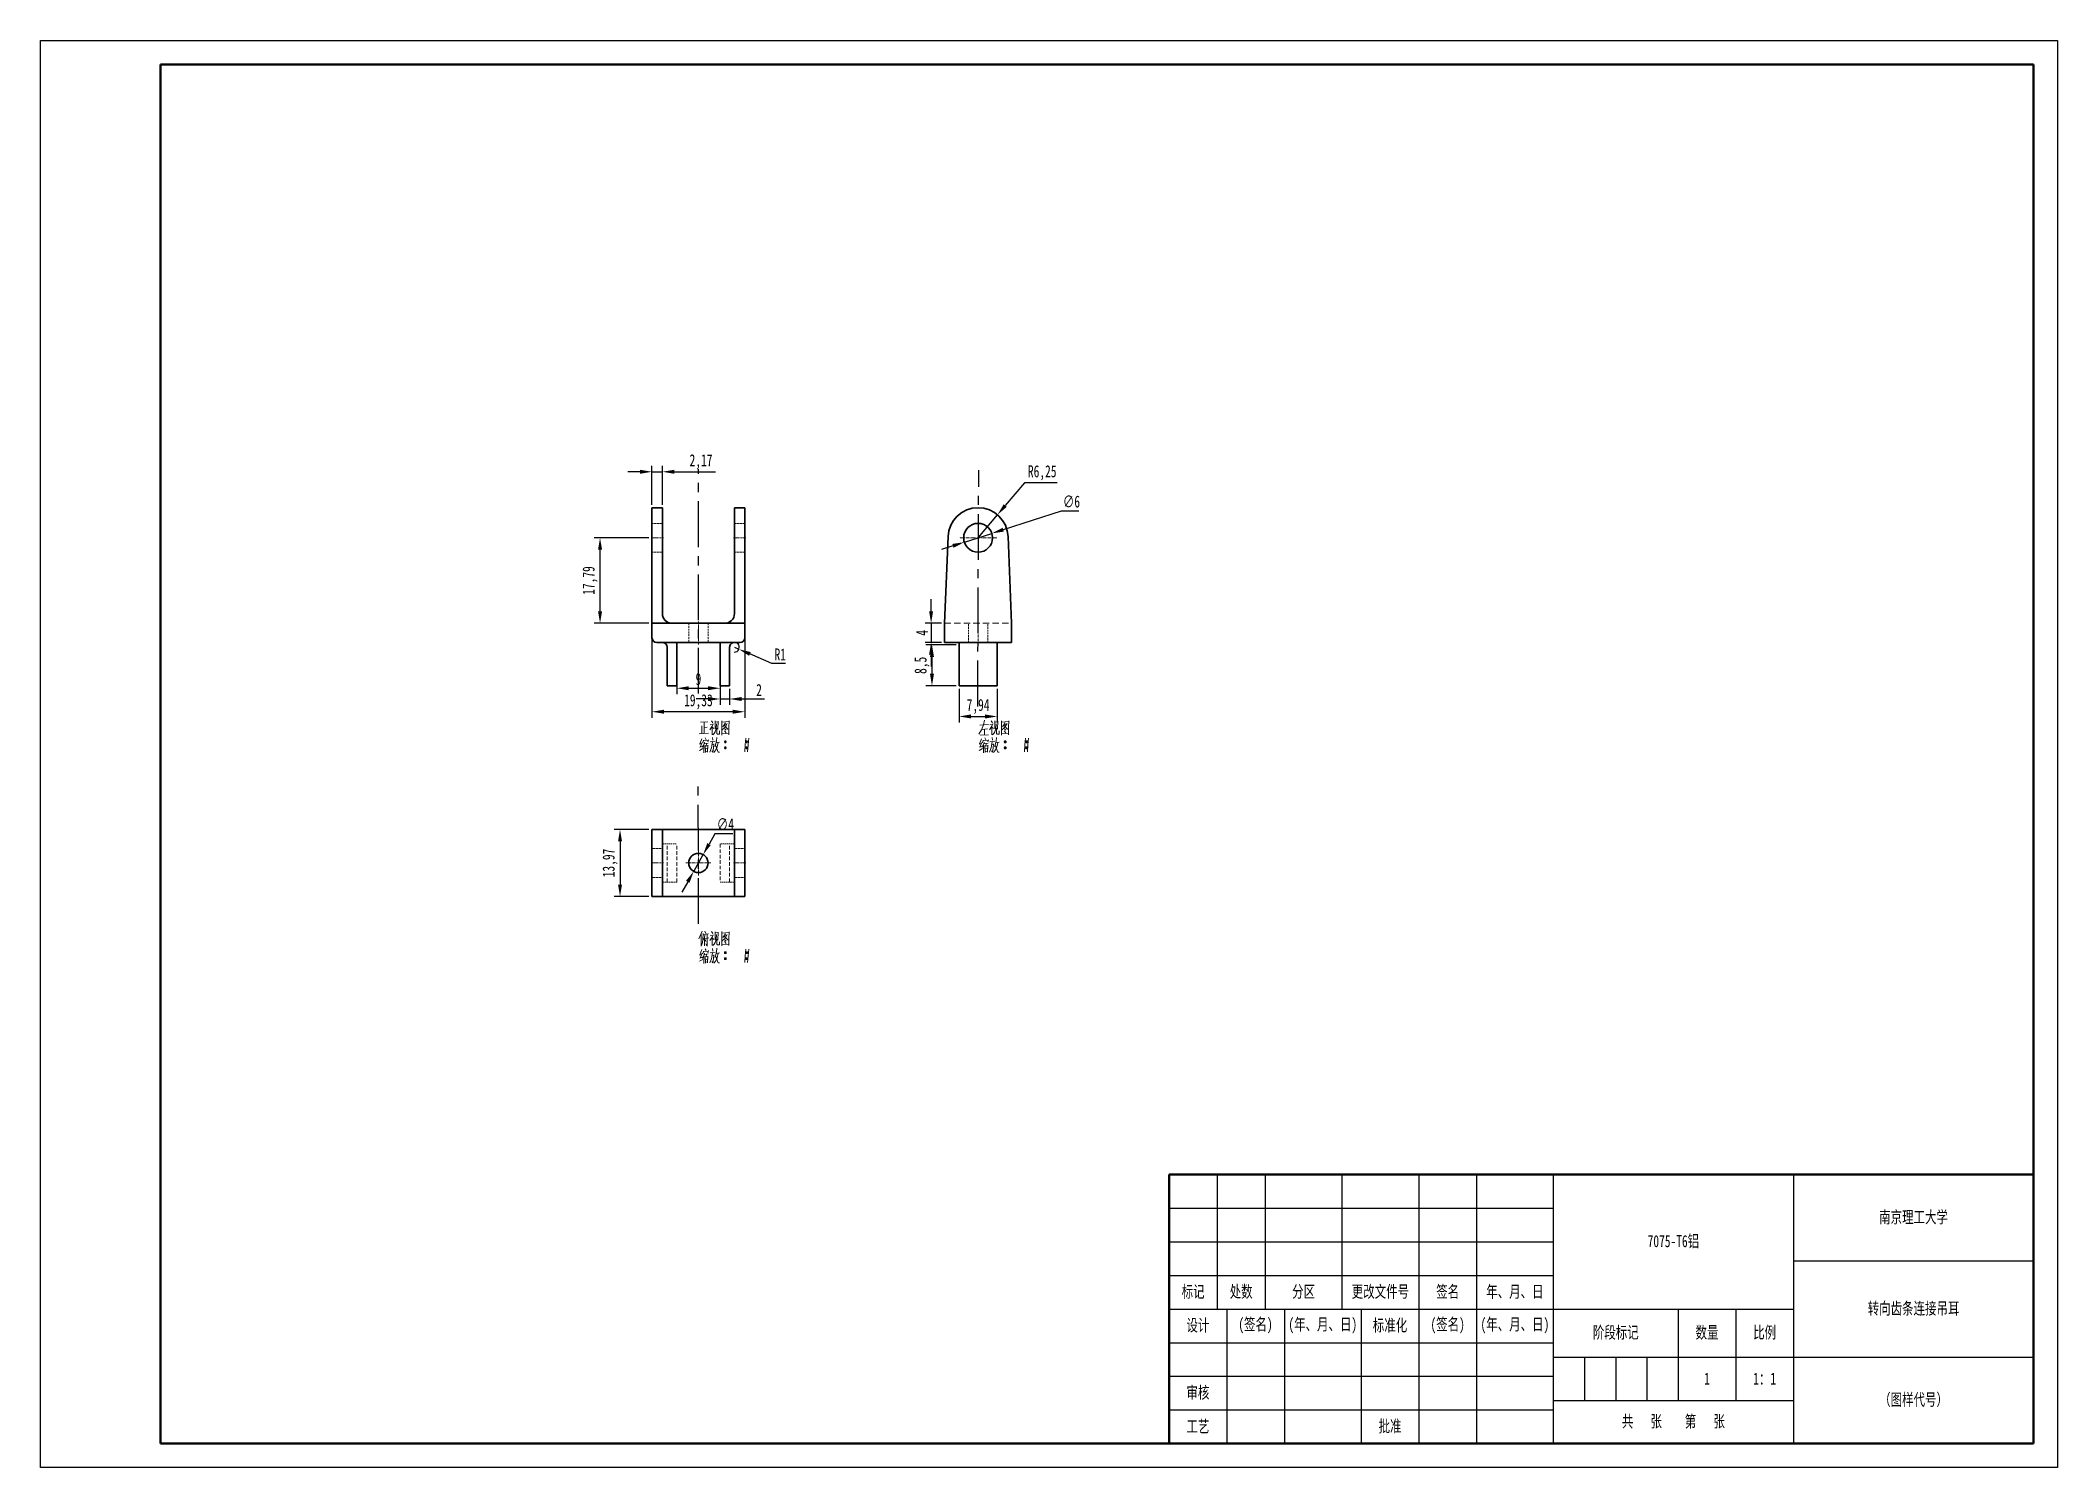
# Model space of a CAD drawing. Header units: millimetres. Extents: x 1050 to 2021, y 766 to 1186.
# Drawn here: x 1050 to 1470, y 765.6 to 1062.6 of the extents above; entities that cross this region are included whole.
import ezdxf

# ---------------------------------------------------------------- set-up
doc = ezdxf.new("R2010")
doc.units = ezdxf.units.MM
doc.header["$LTSCALE"] = 0.3
for name, pattern in [('CENTER', [50.8, 31.75, -6.35, 6.35, -6.35]), ('DASHDOT', [18.5, 12, -3, 0.5, -3]), ('DASHED', [19.05, 12.7, -6.35])]:
    doc.linetypes.add(name, pattern=pattern)
for name, color, linetype, lineweight in [('尺寸线', 3, 'Continuous', 25), ('粗实线', 7, 'Continuous', 50), ('细实线', 7, 'Continuous', 25), ('细文本', 7, 'Continuous', 25), ('细点画线', 1, 'CENTER', 25), ('虚线', 2, 'DASHED', 25)]:
    doc.layers.add(name, color=color, linetype=linetype, lineweight=lineweight)
doc.styles.add('NUT Standard', font='simfang.ttf', dxfattribs={"width": 0.7, "height": 2.5})
doc.dimstyles.new('NUT Standard', dxfattribs={"dimtxt": 2.5, "dimasz": 2.5, "dimexe": 1.25, "dimexo": 0.625, "dimtad": 1, "dimtoh": 1, "dimtxsty": 'NUT Standard', "dimcen": 2.5, "dimadec": 0, "dimazin": 0, "dimtfac": 1, "dimtmove": 0, "dimatfit": 3, "dimfxl": 1, "dimarcsym": 0})

msp = doc.modelspace()

# ---------------------------------------------------------------- texts
at = {"layer": '粗实线', "char_height": 2.5, "attachment_point": 5, "style": 'NUT Standard'}
for s, insert in [('\\pxqc;{\\fFangSong|b0|i0|c134|p49;1}', (1397.042, 784.119)), ('\\pxqc;{\\fFangSong|b0|i0|c134|p49;1：1}', (1409.042, 784.119))]:
    msp.add_mtext_dynamic_manual_height_columns(s, width=12, gutter_width=12.5, heights=[0], dxfattribs=dict(at, insert=insert))
at = {"layer": '细文本', "char_height": 2.5, "attachment_point": 5, "style": 'NUT Standard'}
for s, insert, width in [('{\\fFangSong|b0|i0|c134|p49;南京理工大学}', (1440.042, 817.619), 50), ('7075-T6铝', (1390.042, 812.619), 50), ('标记', (1290.042, 802.119), 10), ('处数', (1300.042, 802.119), 10), ('分区', (1313.042, 802.119), 16), ('更改文件号', (1329.042, 802.119), 16), ('签名', (1343.042, 802.119), 12), ('年、月、日', (1357.042, 802.119), 16), ('转向齿条连接吊耳', (1440.042, 798.619), 50), ('设计', (1291.042, 795.119), 12), ('(签名)', (1303.042, 795.119), 12), ('(年、月、日)', (1317.042, 795.119), 16), ('标准化', (1331.042, 795.119), 12), ('(签名)', (1343.042, 795.119), 12), ('(年、月、日)', (1357.042, 795.119), 16), ('阶段标记', (1378.042, 793.619), 26), ('数量', (1397.042, 793.619), 12), ('比例', (1409.042, 793.619), 12), ('审核', (1291.042, 781.119), 12), ('（图样代号）', (1440.042, 779.619), 50), ('工艺', (1291.042, 774.119), 12), ('批准', (1331.042, 774.119), 12), ('共   张    第   张', (1390.042, 775.119), 50)]:
    msp.add_mtext(s, dxfattribs=dict(at, insert=insert, width=width))

# ---------------------------------------------------------------- blocks, each defined once
blk = doc.blocks.new('*D5')
at = {"layer": 'Defpoints', "color": 0, "transparency": 16777216}
for p in [(1177.38, 941.32), (1196.71, 941.32), (1177.38, 922.91)]:
    blk.add_point(p, dxfattribs=at)
at = {"layer": '尺寸线', "color": 0, "lineweight": -2, "transparency": 16777216}
for p, q in [((1177.38, 940.7), (1177.38, 921.66)), ((1196.71, 940.7), (1196.71, 921.66)), ((1194.21, 922.91), (1179.88, 922.91))]:
    blk.add_line(p, q, dxfattribs=at)
at = {"layer": '尺寸线', "color": 0, "transparency": 16777216}
for points in [[(1179.88, 923.33), (1179.88, 922.5), (1177.38, 922.91)], [(1194.21, 923.33), (1194.21, 922.5), (1196.71, 922.91)]]:
    blk.add_solid(points, dxfattribs=at)
at = {"layer": '尺寸线', "color": 0, "transparency": 16777216, "insert": (1187.05, 924.98), "char_height": 2.5, "attachment_point": 5, "style": 'NUT Standard'}
blk.add_mtext('19,33', dxfattribs=at)
blk = doc.blocks.new('*D6')
at = {"layer": 'Defpoints', "color": 0, "transparency": 16777216}
for p in [(1166.57, 959.11), (1177.38, 959.11), (1177.38, 941.32)]:
    blk.add_point(p, dxfattribs=at)
at = {"layer": '尺寸线', "color": 0, "lineweight": -2, "transparency": 16777216}
for p, q in [((1176.76, 959.11), (1165.32, 959.11)), ((1166.57, 943.82), (1166.57, 956.61)), ((1176.76, 941.32), (1165.32, 941.32))]:
    blk.add_line(p, q, dxfattribs=at)
at = {"layer": '尺寸线', "color": 0, "transparency": 16777216}
for points in [[(1166.15, 956.61), (1166.99, 956.61), (1166.57, 959.11)], [(1166.15, 943.82), (1166.99, 943.82), (1166.57, 941.32)]]:
    blk.add_solid(points, dxfattribs=at)
at = {"layer": '尺寸线', "color": 0, "transparency": 16777216, "insert": (1164.5, 950.22), "char_height": 2.5, "attachment_point": 5, "rotation": 90, "style": 'NUT Standard'}
blk.add_mtext('17,79', dxfattribs=at)
blk = doc.blocks.new('*D7')
at = {"layer": 'Defpoints', "color": 0, "transparency": 16777216}
for p in [(1188.03, 893.19), (1186.07, 889.7)]:
    blk.add_point(p, dxfattribs=at)
at = {"layer": '尺寸线', "color": 0, "lineweight": -2, "transparency": 16777216}
for p, q in [((1190.49, 897.54), (1189.26, 895.36)), ((1194.23, 897.54), (1190.49, 897.54)), ((1186.07, 889.7), (1188.03, 893.19)), ((1184.84, 887.52), (1183.61, 885.35))]:
    blk.add_line(p, q, dxfattribs=at)
at = {"layer": '尺寸线', "color": 0, "transparency": 16777216}
for points in [[(1188.9, 895.57), (1189.62, 895.16), (1188.03, 893.19)], [(1184.47, 887.73), (1185.2, 887.32), (1186.07, 889.7)]]:
    blk.add_solid(points, dxfattribs=at)
at = {"layer": '尺寸线', "color": 0, "transparency": 16777216, "insert": (1192.67, 899.5), "char_height": 2.5, "attachment_point": 5, "style": 'NUT Standard'}
blk.add_mtext('∅4', dxfattribs=at)
blk = doc.blocks.new('*D8')
at = {"layer": 'Defpoints', "color": 0, "transparency": 16777216}
for p in [(1242.42, 958.2), (1248.14, 960.03)]:
    blk.add_point(p, dxfattribs=at)
at = {"layer": '尺寸线', "color": 0, "lineweight": -2, "transparency": 16777216}
for p, q in [((1262.56, 964.67), (1250.52, 960.8)), ((1266.26, 964.67), (1262.56, 964.67)), ((1242.42, 958.2), (1248.14, 960.03)), ((1240.04, 957.43), (1237.66, 956.66))]:
    blk.add_line(p, q, dxfattribs=at)
at = {"layer": '尺寸线', "color": 0, "transparency": 16777216}
for points in [[(1239.92, 957.83), (1240.17, 957.03), (1242.42, 958.2)], [(1250.39, 961.2), (1250.64, 960.4), (1248.14, 960.03)]]:
    blk.add_solid(points, dxfattribs=at)
at = {"layer": '尺寸线', "color": 0, "transparency": 16777216, "insert": (1264.72, 966.63), "char_height": 2.5, "attachment_point": 5, "style": 'NUT Standard'}
blk.add_mtext('∅6', dxfattribs=at)
blk = doc.blocks.new('*D9')
at = {"layer": 'Defpoints', "color": 0, "transparency": 16777216}
for p in [(1249.31, 963.89), (1245.28, 959.11)]:
    blk.add_point(p, dxfattribs=at)
at = {"layer": '尺寸线', "color": 0, "lineweight": -2, "transparency": 16777216}
for p, q in [((1254.93, 970.56), (1250.92, 965.8)), ((1261.71, 970.56), (1254.93, 970.56)), ((1245.28, 959.11), (1249.31, 963.89))]:
    blk.add_line(p, q, dxfattribs=at)
at = {"layer": '尺寸线', "color": 0, "transparency": 16777216}
blk.add_solid([(1250.6, 966.07), (1251.24, 965.54), (1249.31, 963.89)], dxfattribs=at)
at = {"layer": '尺寸线', "color": 0, "transparency": 16777216, "insert": (1258.63, 972.63), "char_height": 2.5, "attachment_point": 5, "style": 'NUT Standard'}
blk.add_mtext('R6,25', dxfattribs=at)
blk = doc.blocks.new('*D11')
at = {"layer": 'Defpoints', "color": 0, "transparency": 16777216}
for p in [(1191.55, 928.32), (1193.55, 928.32), (1193.55, 925.57)]:
    blk.add_point(p, dxfattribs=at)
at = {"layer": '尺寸线', "color": 0, "lineweight": -2, "transparency": 16777216}
for p, q in [((1189.05, 925.57), (1186.55, 925.57)), ((1191.55, 927.7), (1191.55, 924.32)), ((1191.55, 925.57), (1193.55, 925.57)), ((1193.55, 927.7), (1193.55, 924.32)), ((1196.05, 925.57), (1200.79, 925.57))]:
    blk.add_line(p, q, dxfattribs=at)
at = {"layer": '尺寸线', "color": 0, "transparency": 16777216}
for points in [[(1189.05, 925.98), (1189.05, 925.15), (1191.55, 925.57)], [(1196.05, 925.98), (1196.05, 925.15), (1193.55, 925.57)]]:
    blk.add_solid(points, dxfattribs=at)
at = {"layer": '尺寸线', "color": 0, "transparency": 16777216, "insert": (1199.67, 927.44), "char_height": 2.5, "attachment_point": 5, "style": 'NUT Standard'}
blk.add_mtext('2', dxfattribs=at)
blk = doc.blocks.new('*D12')
at = {"layer": 'Defpoints', "color": 0, "transparency": 16777216}
for p in [(1241.31, 936.82), (1235.68, 928.32), (1241.31, 928.32)]:
    blk.add_point(p, dxfattribs=at)
at = {"layer": '尺寸线', "color": 0, "lineweight": -2, "transparency": 16777216}
for p, q in [((1240.69, 936.82), (1234.43, 936.82)), ((1235.68, 934.32), (1235.68, 930.82)), ((1240.69, 928.32), (1234.43, 928.32))]:
    blk.add_line(p, q, dxfattribs=at)
at = {"layer": '尺寸线', "color": 0, "transparency": 16777216}
for points in [[(1235.26, 934.32), (1236.1, 934.32), (1235.68, 936.82)], [(1235.26, 930.82), (1236.1, 930.82), (1235.68, 928.32)]]:
    blk.add_solid(points, dxfattribs=at)
at = {"layer": '尺寸线', "color": 0, "transparency": 16777216, "insert": (1233.61, 932.57), "char_height": 2.5, "attachment_point": 5, "rotation": 90, "style": 'NUT Standard'}
blk.add_mtext('8,5', dxfattribs=at)
blk = doc.blocks.new('*D13')
at = {"layer": 'Defpoints', "color": 0, "transparency": 16777216}
for p in [(1241.31, 928.32), (1249.25, 928.32), (1249.25, 921.93)]:
    blk.add_point(p, dxfattribs=at)
at = {"layer": '尺寸线', "color": 0, "lineweight": -2, "transparency": 16777216}
for p, q in [((1241.31, 927.7), (1241.31, 920.68)), ((1249.25, 927.7), (1249.25, 920.68)), ((1243.81, 921.93), (1246.75, 921.93))]:
    blk.add_line(p, q, dxfattribs=at)
at = {"layer": '尺寸线', "color": 0, "transparency": 16777216}
for points in [[(1243.81, 922.35), (1243.81, 921.51), (1241.31, 921.93)], [(1246.75, 922.35), (1246.75, 921.51), (1249.25, 921.93)]]:
    blk.add_solid(points, dxfattribs=at)
at = {"layer": '尺寸线', "color": 0, "transparency": 16777216, "insert": (1245.28, 924), "char_height": 2.5, "attachment_point": 5, "style": 'NUT Standard'}
blk.add_mtext('7,94', dxfattribs=at)
blk = doc.blocks.new('*D14')
at = {"layer": 'Defpoints', "color": 0, "transparency": 16777216}
for p in [(1194.55, 936.32), (1195.47, 935.93)]:
    blk.add_point(p, dxfattribs=at)
at = {"layer": '尺寸线', "color": 0, "lineweight": -2, "transparency": 16777216}
for p, q in [((1194.55, 936.32), (1195.47, 935.93)), ((1202.35, 932.95), (1197.76, 934.93)), ((1205.2, 932.95), (1202.35, 932.95))]:
    blk.add_line(p, q, dxfattribs=at)
blk.add_arc((1194.55, 936.32), 1, 265.015, 54.1901, dxfattribs=at)
at = {"layer": '尺寸线', "color": 0, "transparency": 16777216}
blk.add_solid([(1197.93, 935.32), (1197.6, 934.55), (1195.47, 935.93)], dxfattribs=at)
at = {"layer": '尺寸线', "color": 0, "transparency": 16777216, "insert": (1204.09, 934.83), "char_height": 2.5, "attachment_point": 5, "style": 'NUT Standard'}
blk.add_mtext('R1', dxfattribs=at)
blk = doc.blocks.new('*D15')
at = {"layer": 'Defpoints', "color": 0, "transparency": 16777216}
for p in [(1238.29, 941.32), (1235.5, 937.32), (1238.29, 937.32)]:
    blk.add_point(p, dxfattribs=at)
at = {"layer": '尺寸线', "color": 0, "lineweight": -2, "transparency": 16777216}
for p, q in [((1235.5, 943.82), (1235.5, 946.32)), ((1237.67, 941.32), (1234.25, 941.32)), ((1235.5, 941.32), (1235.5, 937.32)), ((1237.67, 937.32), (1234.25, 937.32)), ((1235.5, 934.82), (1235.5, 932.32))]:
    blk.add_line(p, q, dxfattribs=at)
at = {"layer": '尺寸线', "color": 0, "transparency": 16777216}
for points in [[(1235.08, 943.82), (1235.91, 943.82), (1235.5, 941.32)], [(1235.08, 934.82), (1235.91, 934.82), (1235.5, 937.32)]]:
    blk.add_solid(points, dxfattribs=at)
at = {"layer": '尺寸线', "color": 0, "transparency": 16777216, "insert": (1233.62, 939.32), "char_height": 2.5, "attachment_point": 5, "rotation": 90, "style": 'NUT Standard'}
blk.add_mtext('4', dxfattribs=at)
blk = doc.blocks.new('*D16')
at = {"layer": 'Defpoints', "color": 0, "transparency": 16777216}
for p in [(1179.55, 972.85), (1177.38, 965.36), (1179.55, 965.36)]:
    blk.add_point(p, dxfattribs=at)
at = {"layer": '尺寸线', "color": 0, "lineweight": -2, "transparency": 16777216}
for p, q in [((1174.88, 972.85), (1172.38, 972.85)), ((1177.38, 965.99), (1177.38, 974.1)), ((1177.38, 972.85), (1179.55, 972.85)), ((1179.55, 965.99), (1179.55, 974.1)), ((1182.05, 972.85), (1190.64, 972.85))]:
    blk.add_line(p, q, dxfattribs=at)
at = {"layer": '尺寸线', "color": 0, "transparency": 16777216}
for points in [[(1174.88, 973.27), (1174.88, 972.43), (1177.38, 972.85)], [(1182.05, 973.27), (1182.05, 972.43), (1179.55, 972.85)]]:
    blk.add_solid(points, dxfattribs=at)
at = {"layer": '尺寸线', "color": 0, "transparency": 16777216, "insert": (1187.59, 974.92), "char_height": 2.5, "attachment_point": 5, "style": 'NUT Standard'}
blk.add_mtext('2,17', dxfattribs=at)
blk = doc.blocks.new('*D18')
at = {"layer": 'Defpoints', "color": 0, "transparency": 16777216}
for p in [(1177.38, 898.43), (1170.73, 884.46), (1177.38, 884.46)]:
    blk.add_point(p, dxfattribs=at)
at = {"layer": '尺寸线', "color": 0, "lineweight": -2, "transparency": 16777216}
for p, q in [((1176.76, 898.43), (1169.48, 898.43)), ((1170.73, 895.93), (1170.73, 886.96)), ((1176.76, 884.46), (1169.48, 884.46))]:
    blk.add_line(p, q, dxfattribs=at)
at = {"layer": '尺寸线', "color": 0, "transparency": 16777216}
for points in [[(1170.32, 895.93), (1171.15, 895.93), (1170.73, 898.43)], [(1170.32, 886.96), (1171.15, 886.96), (1170.73, 884.46)]]:
    blk.add_solid(points, dxfattribs=at)
at = {"layer": '尺寸线', "color": 0, "transparency": 16777216, "insert": (1168.67, 891.44), "char_height": 2.5, "attachment_point": 5, "rotation": 90, "style": 'NUT Standard'}
blk.add_mtext('13,97', dxfattribs=at)
blk = doc.blocks.new('*D19')
at = {"layer": 'Defpoints', "color": 0, "transparency": 16777216}
for p in [(1182.55, 937.32), (1191.55, 937.32), (1191.55, 927.8)]:
    blk.add_point(p, dxfattribs=at)
at = {"layer": '尺寸线', "color": 0, "lineweight": -2, "transparency": 16777216}
for p, q in [((1182.55, 936.7), (1182.55, 926.55)), ((1191.55, 936.7), (1191.55, 926.55)), ((1185.05, 927.8), (1189.05, 927.8))]:
    blk.add_line(p, q, dxfattribs=at)
at = {"layer": '尺寸线', "color": 0, "transparency": 16777216}
for points in [[(1185.05, 928.22), (1185.05, 927.39), (1182.55, 927.8)], [(1189.05, 928.22), (1189.05, 927.39), (1191.55, 927.8)]]:
    blk.add_solid(points, dxfattribs=at)
at = {"layer": '尺寸线', "color": 0, "transparency": 16777216, "insert": (1187.05, 929.69), "char_height": 2.5, "attachment_point": 5, "style": 'NUT Standard'}
blk.add_mtext('9', dxfattribs=at)

# ---------------------------------------------------------------- dimensions: what is measured, and where the dimension line sits
at = {"layer": '尺寸线'}
for p1, p2, distance, picture, middle in [((1177.383, 965.365), (1179.549, 965.365), 7.486, '*D16', (1187.594, 974.919)), ((1177.383, 941.322), (1177.383, 959.115), 10.814, '*D6', (1164.501, 950.218)), ((1238.294, 941.322), (1238.294, 937.322), -2.798, '*D15', (1233.621, 939.322)), ((1196.715, 941.322), (1177.383, 941.322), 18.41, '*D5', (1187.049, 924.98)), ((1182.549, 937.322), (1191.549, 937.322), -9.519, '*D19', (1187.049, 929.692)), ((1241.311, 936.822), (1241.311, 928.322), -5.632, '*D12', (1233.611, 932.572)), ((1191.549, 928.322), (1193.549, 928.322), -2.755, '*D11', (1199.669, 927.442)), ((1241.311, 928.322), (1249.249, 928.322), -6.39, '*D13', (1245.28, 923.999)), ((1177.383, 898.43), (1177.383, 884.458), -6.65, '*D18', (1168.666, 891.444))]:
    dim = msp.add_aligned_dim(p1=p1, p2=p2, distance=distance, dimstyle='NUT Standard', dxfattribs=at)
    dim.commit()
    dim.dimension.update_dxf_attribs({"geometry": picture, "text_midpoint": middle})
dim = msp.add_radius_dim(center=(1245.28, 959.115), mpoint=(1249.309, 963.893), dimstyle='NUT Standard', dxfattribs=at)
dim.commit()
dim.dimension.update_dxf_attribs({"geometry": '*D9', "text_midpoint": (1258.635, 970.559), "dimtype": 164})
dim = msp.add_diameter_dim_2p(p1=(1242.424, 958.196), p2=(1248.136, 960.033), dimstyle='NUT Standard', dxfattribs=at)
dim.commit()
dim.dimension.update_dxf_attribs({"geometry": '*D8', "text_midpoint": (1264.723, 964.672), "dimtype": 163})
dim = msp.add_radius_dim(center=(1194.549, 936.322), mpoint=(1195.467, 935.925), dimstyle='NUT Standard', dxfattribs=at)
dim.commit()
dim.dimension.update_dxf_attribs({"geometry": '*D14', "text_midpoint": (1204.087, 934.826)})
dim = msp.add_diameter_dim_2p(p1=(1186.066, 889.702), p2=(1188.032, 893.186), dimstyle='NUT Standard', dxfattribs=at)
dim.commit()
dim.dimension.update_dxf_attribs({"geometry": '*D7', "text_midpoint": (1192.674, 899.501)})

# ---------------------------------------------------------------- linework, layer by layer
for p, q in [((1050.042, 1062.619), (1470.042, 1062.619)), ((1050.042, 765.619), (1050.042, 1062.619)), ((1470.042, 1062.619), (1470.042, 765.619)), ((1470.042, 765.619), (1050.042, 765.619))]:
    msp.add_line(p, q)
at = {"color": 7, "lineweight": 35}
for p, q in [((1177.383, 965.365), (1177.383, 959.371)), ((1179.549, 965.365), (1177.383, 965.365)), ((1179.549, 965.365), (1179.549, 959.371)), ((1194.549, 959.371), (1194.549, 965.365)), ((1194.549, 965.365), (1196.715, 965.365)), ((1196.715, 959.371), (1196.715, 965.365)), ((1177.383, 941.322), (1177.383, 959.371)), ((1179.549, 943.322), (1179.549, 959.371)), ((1194.549, 943.322), (1194.549, 959.371)), ((1196.715, 941.322), (1196.715, 959.371)), ((1238.294, 941.322), (1239.035, 959.371)), ((1252.266, 941.322), (1251.525, 959.371)), ((1177.383, 938.322), (1177.383, 941.322)), ((1177.383, 941.322), (1179.549, 941.322)), ((1181.549, 941.322), (1179.549, 941.322)), ((1181.549, 941.322), (1192.549, 941.322)), ((1194.549, 941.322), (1192.549, 941.322)), ((1194.549, 941.322), (1196.715, 941.322)), ((1196.715, 938.322), (1196.715, 941.322)), ((1238.294, 938.322), (1238.294, 941.322)), ((1252.266, 938.322), (1252.266, 941.322)), ((1178.383, 937.322), (1195.715, 937.322)), ((1182.549, 937.322), (1182.549, 928.322)), ((1191.549, 937.322), (1191.549, 928.322)), ((1238.294, 938.322), (1238.294, 937.322)), ((1238.294, 937.322), (1252.266, 937.322)), ((1241.311, 936.322), (1241.311, 937.322)), ((1249.249, 937.322), (1249.249, 936.322)), ((1252.266, 937.322), (1252.266, 938.322)), ((1180.549, 936.322), (1180.549, 928.322)), ((1193.549, 936.322), (1193.549, 928.322)), ((1241.311, 936.322), (1241.311, 928.322)), ((1249.249, 936.322), (1249.249, 928.322)), ((1182.549, 928.322), (1180.549, 928.322)), ((1191.549, 928.322), (1193.549, 928.322)), ((1249.249, 928.322), (1241.311, 928.322)), ((1177.383, 898.43), (1177.383, 897.688)), ((1179.549, 898.43), (1177.383, 898.43)), ((1177.383, 897.688), (1177.383, 885.199)), ((1181.549, 898.43), (1179.549, 898.43)), ((1179.549, 898.348), (1179.549, 897.688)), ((1179.549, 897.688), (1179.549, 885.199)), ((1192.549, 898.43), (1181.549, 898.43)), ((1194.549, 898.43), (1192.549, 898.43)), ((1196.715, 898.43), (1194.549, 898.43)), ((1194.549, 898.348), (1194.549, 897.688)), ((1194.549, 885.199), (1194.549, 897.688)), ((1196.715, 898.43), (1196.715, 897.688)), ((1196.715, 885.199), (1196.715, 897.688)), ((1177.383, 884.458), (1177.383, 885.199)), ((1177.383, 884.458), (1179.549, 884.458)), ((1179.549, 884.54), (1179.549, 885.199)), ((1181.549, 884.458), (1179.549, 884.458)), ((1181.549, 884.458), (1192.549, 884.458)), ((1194.549, 884.458), (1192.549, 884.458)), ((1194.549, 884.54), (1194.549, 885.199)), ((1194.549, 884.458), (1196.715, 884.458)), ((1196.715, 884.458), (1196.715, 885.199))]:
    msp.add_line(p, q, dxfattribs=at)
at = {"color": 7, "linetype": 'DASHED', "lineweight": 13, "ltscale": 0.054143}
for p, q in [((1179.549, 941.322), (1177.383, 941.322)), ((1196.715, 941.322), (1194.549, 941.322))]:
    msp.add_line(p, q, dxfattribs=at)
at = {"color": 7, "linetype": 'DASHED', "lineweight": 13, "ltscale": 0.05}
for p, q in [((1181.549, 941.322), (1179.549, 941.322)), ((1194.549, 941.322), (1192.549, 941.322))]:
    msp.add_line(p, q, dxfattribs=at)
at = {"color": 7, "lineweight": 13}
for points in [[(1187.504, 920.762), (1189.009, 920.832)], [(1187.784, 919.957), (1187.784, 918.382)], [(1188.274, 920.762), (1188.274, 919.607), (1188.274, 918.417)], [(1190.094, 920.377), (1189.919, 919.887), (1189.429, 919.152)], [(1189.464, 920.167), (1190.024, 920.237)], [(1189.744, 921.042), (1190.024, 920.622)], [(1189.919, 919.887), (1189.919, 918.102)], [(1190.514, 921.007), (1190.514, 919.327)], [(1191.179, 920.832), (1190.514, 920.762)], [(1190.829, 920.412), (1190.724, 919.362)], [(1191.109, 919.257), (1191.179, 920.937)], [(1191.949, 921.042), (1191.949, 919.572), (1191.949, 918.067)], [(1191.949, 921.007), (1191.949, 919.607), (1191.949, 918.207)], [(1193.419, 920.867), (1191.949, 920.727)], [(1192.719, 920.587), (1192.159, 919.782)], [(1192.474, 920.027), (1193.174, 919.292)], [(1192.509, 920.237), (1192.964, 920.307)], [(1192.509, 919.537), (1192.719, 919.817)], [(1192.719, 919.817), (1193.069, 920.447)], [(1193.384, 918.242), (1193.384, 919.607), (1193.419, 921.007)], [(1245.63, 920.132), (1247.45, 920.272)], [(1246.435, 920.202), (1245.98, 919.152)], [(1246.645, 921.147), (1246.435, 920.202)], [(1248.325, 920.377), (1248.15, 919.887), (1247.66, 919.152)], [(1247.695, 920.167), (1248.255, 920.237)], [(1247.975, 921.042), (1248.255, 920.622)], [(1248.15, 919.887), (1248.15, 918.102)], [(1248.745, 921.007), (1248.745, 919.327)], [(1249.41, 920.832), (1248.745, 920.762)], [(1249.06, 920.412), (1248.955, 919.362)], [(1249.34, 919.257), (1249.41, 920.937)], [(1250.18, 921.042), (1250.18, 919.572), (1250.18, 918.067)], [(1250.18, 921.007), (1250.18, 919.607), (1250.18, 918.207)], [(1251.65, 920.867), (1250.18, 920.727)], [(1250.95, 920.587), (1250.39, 919.782)], [(1250.705, 920.027), (1251.405, 919.292)], [(1250.74, 920.237), (1251.195, 920.307)], [(1250.74, 919.537), (1250.95, 919.817)], [(1250.95, 919.817), (1251.3, 920.447)], [(1251.615, 918.242), (1251.615, 919.607), (1251.65, 921.007)], [(1187.224, 918.347), (1189.184, 918.452)], [(1187.714, 916.282), (1187.294, 916.142)], [(1187.784, 917.297), (1187.329, 916.212)], [(1187.364, 915.512), (1187.889, 915.687)], [(1187.854, 916.527), (1187.399, 915.512)], [(1188.169, 916.002), (1187.854, 915.512)], [(1188.099, 916.982), (1187.994, 916.422)], [(1188.099, 916.842), (1189.149, 916.982)], [(1188.344, 916.562), (1188.169, 916.002)], [(1188.204, 916.072), (1188.204, 914.357)], [(1188.274, 919.642), (1188.904, 919.712)], [(1188.414, 916.282), (1189.114, 916.387)], [(1188.484, 917.472), (1188.659, 917.087)], [(1188.484, 915.862), (1188.519, 914.462)], [(1188.484, 915.757), (1189.009, 915.827)], [(1188.729, 916.317), (1188.659, 915.757)], [(1189.044, 915.932), (1188.974, 914.532)], [(1189.184, 917.087), (1189.044, 916.632)], [(1189.954, 916.702), (1189.849, 915.792), (1189.744, 915.372), (1189.429, 914.497)], [(1189.464, 916.632), (1190.514, 916.772)], [(1190.269, 916.212), (1190.164, 915.372), (1190.024, 914.532), (1189.814, 914.812)], [(1189.884, 916.037), (1190.269, 916.107)], [(1189.919, 919.712), (1190.234, 919.397)], [(1189.954, 917.542), (1190.059, 916.982)], [(1190.024, 918.102), (1190.304, 918.382)], [(1190.304, 918.382), (1190.549, 918.732)], [(1190.654, 916.212), (1190.479, 915.652)], [(1190.724, 919.362), (1190.549, 918.732)], [(1190.584, 915.967), (1191.144, 914.532)], [(1190.794, 916.842), (1190.654, 916.212)], [(1190.724, 916.457), (1191.424, 916.597)], [(1190.864, 917.577), (1190.794, 916.842)], [(1190.864, 918.382), (1190.864, 919.467)], [(1191.004, 918.277), (1190.864, 918.382)], [(1191.144, 916.527), (1190.934, 915.582)], [(1191.424, 918.277), (1191.004, 918.277)], [(1191.424, 918.907), (1191.424, 918.277)], [(1191.949, 918.312), (1193.314, 918.417)], [(1192.019, 919.117), (1192.509, 919.537)], [(1192.474, 918.942), (1192.824, 918.557)], [(1192.474, 916.667), (1192.859, 916.667)], [(1192.509, 916.772), (1192.824, 916.772)], [(1192.509, 916.527), (1192.824, 916.527)], [(1192.579, 919.327), (1192.824, 919.047)], [(1193.174, 919.292), (1193.349, 919.327)], [(1193.384, 918.137), (1193.384, 918.242), (1193.314, 918.417)], [(1196.919, 917.402), (1196.814, 916.002), (1196.709, 914.602)], [(1196.919, 916.667), (1197.304, 916.667)], [(1196.954, 916.772), (1197.269, 916.772)], [(1196.954, 916.527), (1197.269, 916.527)], [(1197.514, 917.402), (1197.409, 916.002), (1197.304, 914.602)], [(1245.98, 919.152), (1245.42, 918.277)], [(1245.945, 916.282), (1245.525, 916.142)], [(1246.015, 917.297), (1245.56, 916.212)], [(1245.595, 915.512), (1246.12, 915.687)], [(1246.085, 916.527), (1245.63, 915.512)], [(1245.735, 918.032), (1247.45, 918.137)], [(1246.4, 916.002), (1246.085, 915.512)], [(1246.12, 919.222), (1247.205, 919.327)], [(1246.33, 916.982), (1246.225, 916.422)], [(1246.33, 916.842), (1247.38, 916.982)], [(1246.575, 916.562), (1246.4, 916.002)], [(1246.435, 916.072), (1246.435, 914.357)], [(1246.645, 919.257), (1246.61, 918.067)], [(1246.645, 916.282), (1247.345, 916.387)], [(1246.715, 917.472), (1246.89, 917.087)], [(1246.715, 915.862), (1246.75, 914.462)], [(1246.715, 915.757), (1247.24, 915.827)], [(1246.96, 916.317), (1246.89, 915.757)], [(1247.275, 915.932), (1247.205, 914.532)], [(1247.415, 917.087), (1247.275, 916.632)], [(1248.185, 916.702), (1248.08, 915.792), (1247.975, 915.372), (1247.66, 914.497)], [(1247.695, 916.632), (1248.745, 916.772)], [(1248.5, 916.212), (1248.395, 915.372), (1248.255, 914.532), (1248.045, 914.812)], [(1248.115, 916.037), (1248.5, 916.107)], [(1248.15, 919.712), (1248.465, 919.397)], [(1248.185, 917.542), (1248.29, 916.982)], [(1248.255, 918.102), (1248.535, 918.382)], [(1248.535, 918.382), (1248.78, 918.732)], [(1248.885, 916.212), (1248.71, 915.652)], [(1248.955, 919.362), (1248.78, 918.732)], [(1248.815, 915.967), (1249.375, 914.532)], [(1249.025, 916.842), (1248.885, 916.212)], [(1248.955, 916.457), (1249.655, 916.597)], [(1249.095, 917.577), (1249.025, 916.842)], [(1249.095, 918.382), (1249.095, 919.467)], [(1249.235, 918.277), (1249.095, 918.382)], [(1249.375, 916.527), (1249.165, 915.582)], [(1249.655, 918.277), (1249.235, 918.277)], [(1249.655, 918.907), (1249.655, 918.277)], [(1250.18, 918.312), (1251.545, 918.417)], [(1250.25, 919.117), (1250.74, 919.537)], [(1250.705, 918.942), (1251.055, 918.557)], [(1250.705, 916.667), (1251.09, 916.667)], [(1250.74, 916.772), (1251.055, 916.772)], [(1250.74, 916.527), (1251.055, 916.527)], [(1250.81, 919.327), (1251.055, 919.047)], [(1251.405, 919.292), (1251.58, 919.327)], [(1251.615, 918.137), (1251.615, 918.242), (1251.545, 918.417)], [(1255.15, 917.402), (1255.045, 916.002), (1254.94, 914.602)], [(1255.15, 916.667), (1255.535, 916.667)], [(1255.185, 916.772), (1255.5, 916.772)], [(1255.185, 916.527), (1255.5, 916.527)], [(1255.745, 917.402), (1255.64, 916.002), (1255.535, 914.602)], [(1187.259, 914.847), (1187.959, 915.232)], [(1188.519, 915.197), (1188.904, 915.267)], [(1188.974, 914.707), (1188.554, 914.637)], [(1190.654, 914.952), (1190.269, 914.427)], [(1190.934, 915.582), (1190.654, 914.952)], [(1191.144, 914.532), (1191.459, 914.532)], [(1192.474, 915.407), (1192.859, 915.407)], [(1192.509, 915.512), (1192.824, 915.512)], [(1192.509, 915.267), (1192.824, 915.267)], [(1196.919, 915.407), (1197.304, 915.407)], [(1196.954, 915.512), (1197.269, 915.512)], [(1196.954, 915.267), (1197.269, 915.267)], [(1245.49, 914.847), (1246.19, 915.232)], [(1246.75, 915.197), (1247.135, 915.267)], [(1247.205, 914.707), (1246.785, 914.637)], [(1248.885, 914.952), (1248.5, 914.427)], [(1249.165, 915.582), (1248.885, 914.952)], [(1249.375, 914.532), (1249.69, 914.532)], [(1250.705, 915.407), (1251.09, 915.407)], [(1250.74, 915.512), (1251.055, 915.512)], [(1250.74, 915.267), (1251.055, 915.267)], [(1255.15, 915.407), (1255.535, 915.407)], [(1255.185, 915.512), (1255.5, 915.512)], [(1255.185, 915.267), (1255.5, 915.267)], [(1187.854, 877.283), (1187.154, 875.673)], [(1187.609, 876.618), (1187.609, 875.393), (1187.609, 874.133)], [(1187.889, 874.868), (1187.714, 874.238)], [(1187.994, 875.498), (1187.889, 874.868)], [(1188.029, 876.793), (1187.994, 875.498)], [(1188.029, 876.548), (1189.149, 876.723)], [(1188.309, 875.918), (1188.064, 875.463)], [(1188.414, 876.443), (1188.309, 875.918)], [(1188.309, 875.918), (1188.309, 874.168)], [(1188.414, 877.248), (1188.624, 876.758)], [(1188.414, 875.743), (1189.219, 875.883)], [(1188.484, 875.498), (1188.624, 875.078)], [(1188.484, 873.608), (1188.659, 873.223)], [(1188.869, 874.133), (1188.589, 874.588)], [(1188.869, 876.548), (1188.869, 875.358), (1188.869, 874.133)], [(1190.094, 876.513), (1189.919, 876.023), (1189.429, 875.288)], [(1189.464, 876.303), (1190.024, 876.373)], [(1189.744, 877.178), (1190.024, 876.758)], [(1189.919, 876.023), (1189.919, 874.238)], [(1189.919, 875.848), (1190.234, 875.533)], [(1189.954, 873.678), (1190.059, 873.118)], [(1190.024, 874.238), (1190.304, 874.518)], [(1190.304, 874.518), (1190.549, 874.868)], [(1190.514, 877.143), (1190.514, 875.463)], [(1191.179, 876.968), (1190.514, 876.898)], [(1190.724, 875.498), (1190.549, 874.868)], [(1190.829, 876.548), (1190.724, 875.498)], [(1190.864, 873.713), (1190.794, 872.978)], [(1190.864, 874.518), (1190.864, 875.603)], [(1191.004, 874.413), (1190.864, 874.518)], [(1191.424, 874.413), (1191.004, 874.413)], [(1191.109, 875.393), (1191.179, 877.073)], [(1191.424, 875.043), (1191.424, 874.413)], [(1191.949, 877.178), (1191.949, 875.708), (1191.949, 874.203)], [(1191.949, 877.143), (1191.949, 875.743), (1191.949, 874.343)], [(1193.419, 877.003), (1191.949, 876.863)], [(1191.949, 874.448), (1193.314, 874.553)], [(1192.019, 875.253), (1192.509, 875.673)], [(1192.719, 876.723), (1192.159, 875.918)], [(1192.474, 876.163), (1193.174, 875.428)], [(1192.474, 875.078), (1192.824, 874.693)], [(1192.509, 876.373), (1192.964, 876.443)], [(1192.509, 875.673), (1192.719, 875.953)], [(1192.579, 875.463), (1192.824, 875.183)], [(1192.719, 875.953), (1193.069, 876.583)], [(1193.174, 875.428), (1193.349, 875.463)], [(1193.384, 874.273), (1193.384, 874.378), (1193.314, 874.553)], [(1193.384, 874.378), (1193.384, 875.743), (1193.419, 877.143)], [(1187.259, 870.983), (1187.959, 871.368)], [(1187.714, 872.418), (1187.294, 872.278)], [(1187.784, 873.433), (1187.329, 872.348)], [(1187.364, 871.648), (1187.889, 871.823)], [(1187.854, 872.663), (1187.399, 871.648)], [(1188.169, 872.138), (1187.854, 871.648)], [(1188.099, 873.118), (1187.994, 872.558)], [(1188.099, 872.978), (1189.149, 873.118)], [(1188.344, 872.698), (1188.169, 872.138)], [(1188.204, 872.208), (1188.204, 870.493)], [(1188.414, 872.418), (1189.114, 872.523)], [(1188.484, 871.998), (1188.519, 870.598)], [(1188.484, 871.893), (1189.009, 871.963)], [(1188.519, 871.333), (1188.904, 871.403)], [(1188.974, 870.843), (1188.554, 870.773)], [(1188.729, 872.453), (1188.659, 871.893)], [(1189.044, 872.068), (1188.974, 870.668)], [(1189.184, 873.223), (1189.044, 872.768)], [(1189.954, 872.838), (1189.849, 871.928), (1189.744, 871.508), (1189.429, 870.633)], [(1189.464, 872.768), (1190.514, 872.908)], [(1190.269, 872.348), (1190.164, 871.508), (1190.024, 870.668), (1189.814, 870.948)], [(1189.884, 872.173), (1190.269, 872.243)], [(1190.654, 871.088), (1190.269, 870.563)], [(1190.654, 872.348), (1190.479, 871.788)], [(1190.584, 872.103), (1191.144, 870.668)], [(1190.794, 872.978), (1190.654, 872.348)], [(1190.934, 871.718), (1190.654, 871.088)], [(1190.724, 872.593), (1191.424, 872.733)], [(1191.144, 872.663), (1190.934, 871.718)], [(1191.144, 870.668), (1191.459, 870.668)], [(1192.474, 872.803), (1192.859, 872.803)], [(1192.474, 871.543), (1192.859, 871.543)], [(1192.509, 872.908), (1192.824, 872.908)], [(1192.509, 872.663), (1192.824, 872.663)], [(1192.509, 871.648), (1192.824, 871.648)], [(1192.509, 871.403), (1192.824, 871.403)], [(1196.919, 873.538), (1196.814, 872.138), (1196.709, 870.738)], [(1196.919, 872.803), (1197.304, 872.803)], [(1196.919, 871.543), (1197.304, 871.543)], [(1196.954, 872.908), (1197.269, 872.908)], [(1196.954, 872.663), (1197.269, 872.663)], [(1196.954, 871.648), (1197.269, 871.648)], [(1196.954, 871.403), (1197.269, 871.403)], [(1197.514, 873.538), (1197.409, 872.138), (1197.304, 870.738)]]:
    msp.add_lwpolyline(points, dxfattribs=at)
for points in [[(1192.579, 916.457), (1192.754, 916.457), (1192.859, 916.562), (1192.859, 916.737), (1192.754, 916.842), (1192.579, 916.842), (1192.474, 916.737), (1192.474, 916.562)], [(1197.024, 916.457), (1197.199, 916.457), (1197.304, 916.562), (1197.304, 916.737), (1197.199, 916.842), (1197.024, 916.842), (1196.919, 916.737), (1196.919, 916.562)], [(1250.81, 916.457), (1250.985, 916.457), (1251.09, 916.562), (1251.09, 916.737), (1250.985, 916.842), (1250.81, 916.842), (1250.705, 916.737), (1250.705, 916.562)], [(1255.255, 916.457), (1255.43, 916.457), (1255.535, 916.562), (1255.535, 916.737), (1255.43, 916.842), (1255.255, 916.842), (1255.15, 916.737), (1255.15, 916.562)], [(1192.579, 915.197), (1192.754, 915.197), (1192.859, 915.302), (1192.859, 915.477), (1192.754, 915.582), (1192.579, 915.582), (1192.474, 915.477), (1192.474, 915.302)], [(1197.024, 915.197), (1197.199, 915.197), (1197.304, 915.302), (1197.304, 915.477), (1197.199, 915.582), (1197.024, 915.582), (1196.919, 915.477), (1196.919, 915.302)], [(1250.81, 915.197), (1250.985, 915.197), (1251.09, 915.302), (1251.09, 915.477), (1250.985, 915.582), (1250.81, 915.582), (1250.705, 915.477), (1250.705, 915.302)], [(1255.255, 915.197), (1255.43, 915.197), (1255.535, 915.302), (1255.535, 915.477), (1255.43, 915.582), (1255.255, 915.582), (1255.15, 915.477), (1255.15, 915.302)], [(1192.579, 872.593), (1192.754, 872.593), (1192.859, 872.698), (1192.859, 872.873), (1192.754, 872.978), (1192.579, 872.978), (1192.474, 872.873), (1192.474, 872.698)], [(1192.579, 871.333), (1192.754, 871.333), (1192.859, 871.438), (1192.859, 871.613), (1192.754, 871.718), (1192.579, 871.718), (1192.474, 871.613), (1192.474, 871.438)], [(1197.024, 872.593), (1197.199, 872.593), (1197.304, 872.698), (1197.304, 872.873), (1197.199, 872.978), (1197.024, 872.978), (1196.919, 872.873), (1196.919, 872.698)], [(1197.024, 871.333), (1197.199, 871.333), (1197.304, 871.438), (1197.304, 871.613), (1197.199, 871.718), (1197.024, 871.718), (1196.919, 871.613), (1196.919, 871.438)]]:
    msp.add_lwpolyline(points, close=True, dxfattribs=at)
at = {"color": 7, "lineweight": 35}
for centre, radius in [((1245.28, 959.115), 3), ((1187.049, 891.444), 2)]:
    msp.add_circle(centre, radius, dxfattribs=at)
for centre, radius, start, end in [((1245.28, 959.115), 6.25, 2.35195, 177.64804), ((1181.549, 943.322), 2, 180.00001, 270), ((1192.549, 943.322), 2, 270, 0), ((1178.383, 938.322), 1, 180.00001, 270), ((1179.549, 936.322), 1, 0, 90), ((1194.549, 936.322), 1, 90, 180.00001), ((1195.715, 938.322), 1, 270, 0)]:
    msp.add_arc(centre, radius, start, end, dxfattribs=at)
for centre, major_axis, start_param, end_param in [((1181.549, 898.348), (2, 0), 1.5707963, 3.1415927), ((1192.549, 898.348), (-2, 0), 3.1415927, 4.712389), ((1181.549, 884.54), (2, 0), 3.1415927, 4.712389), ((1192.549, 884.54), (2, 0), 4.712389, 6.2831853)]:
    msp.add_ellipse(centre, major_axis=major_axis, ratio=0.0410724, start_param=start_param, end_param=end_param, dxfattribs=at)
at = {"layer": '粗实线'}
for p, q in [((1075.042, 770.619), (1075.042, 1057.619)), ((1075.042, 1057.619), (1465.042, 1057.619)), ((1465.042, 1057.619), (1465.042, 770.619)), ((1285.042, 826.619), (1465.042, 826.619)), ((1285.042, 770.619), (1285.042, 826.619)), ((1465.042, 770.619), (1075.042, 770.619)), ((1285.042, 770.619), (1465.042, 770.619))]:
    msp.add_line(p, q, dxfattribs=at)
at = {"layer": '细实线'}
for p, q in [((1295.042, 826.619), (1295.042, 798.619)), ((1305.042, 826.619), (1305.042, 798.619)), ((1321.042, 826.619), (1321.042, 798.619)), ((1337.042, 826.619), (1337.042, 798.619)), ((1349.042, 826.619), (1349.042, 798.619)), ((1365.042, 826.619), (1365.042, 770.619)), ((1415.042, 826.619), (1415.042, 770.619)), ((1285.042, 819.619), (1365.042, 819.619)), ((1285.042, 812.619), (1365.042, 812.619)), ((1415.042, 808.619), (1465.042, 808.619)), ((1285.042, 805.619), (1365.042, 805.619)), ((1285.042, 798.619), (1415.042, 798.619)), ((1297.042, 798.619), (1297.042, 770.619)), ((1309.042, 798.619), (1309.042, 770.619)), ((1325.042, 798.619), (1325.042, 770.619)), ((1337.042, 798.619), (1337.042, 770.619)), ((1349.042, 798.619), (1349.042, 770.619)), ((1391.042, 798.619), (1391.042, 779.619)), ((1403.042, 798.619), (1403.042, 779.619)), ((1285.042, 791.619), (1365.042, 791.619)), ((1365.042, 788.619), (1465.042, 788.619)), ((1371.542, 788.619), (1371.542, 779.619)), ((1378.042, 788.619), (1378.042, 779.619)), ((1384.542, 788.619), (1384.542, 779.619)), ((1285.042, 784.619), (1365.042, 784.619)), ((1285.042, 777.619), (1365.042, 777.619)), ((1365.042, 779.619), (1415.042, 779.619))]:
    msp.add_line(p, q, dxfattribs=at)
at = {"layer": '细点画线'}
for p, q in [((1187.049, 926.703), (1187.049, 973.383)), ((1245.205, 924.024), (1245.419, 973.155)), ((1187.069, 878.786), (1187.023, 908.128))]:
    msp.add_line(p, q, dxfattribs=at)
at = {"layer": '细点画线', "linetype": 'DASHDOT', "lineweight": 13, "ltscale": 0.195}
for p, q in [((1245.28, 963.015), (1245.28, 955.215)), ((1249.18, 959.115), (1241.38, 959.115))]:
    msp.add_line(p, q, dxfattribs=at)
at = {"layer": '细点画线', "linetype": 'DASHDOT', "lineweight": 13, "ltscale": 0.064987}
for p, q in [((1179.766, 959.115), (1177.166, 959.115)), ((1179.766, 891.444), (1177.166, 891.444))]:
    msp.add_line(p, q, dxfattribs=at)
at = {"layer": '细点画线', "linetype": 'DASHDOT', "lineweight": 13, "ltscale": 0.064971}
for p, q in [((1194.332, 959.115), (1196.931, 959.115)), ((1194.332, 891.444), (1196.931, 891.444))]:
    msp.add_line(p, q, dxfattribs=at)
at = {"layer": '细点画线', "linetype": 'DASHDOT', "lineweight": 13, "ltscale": 0.12}
for p, q in [((1187.049, 936.922), (1187.049, 941.722)), ((1245.28, 936.922), (1245.28, 941.722))]:
    msp.add_line(p, q, dxfattribs=at)
at = {"layer": '细点画线', "linetype": 'DASHDOT', "lineweight": 13, "ltscale": 0.13}
for p, q in [((1189.649, 891.444), (1184.449, 891.444)), ((1187.049, 894.044), (1187.049, 888.844))]:
    msp.add_line(p, q, dxfattribs=at)
at = {"layer": '虚线', "linetype": 'DASHED', "lineweight": 13, "ltscale": 0.054143}
for p, q in [((1177.383, 962.115), (1179.549, 962.115)), ((1196.715, 962.115), (1194.549, 962.115)), ((1177.383, 956.115), (1179.549, 956.115)), ((1196.715, 956.115), (1194.549, 956.115)), ((1179.549, 894.444), (1177.383, 894.444)), ((1194.549, 894.444), (1196.715, 894.444)), ((1179.549, 888.444), (1177.383, 888.444)), ((1194.549, 888.444), (1196.715, 888.444))]:
    msp.add_line(p, q, dxfattribs=at)
at = {"layer": '虚线', "linetype": 'DASHED', "lineweight": 13, "ltscale": 0.1}
for p, q in [((1185.049, 941.322), (1185.049, 937.322)), ((1189.049, 941.322), (1189.049, 937.322)), ((1243.28, 937.322), (1243.28, 941.322)), ((1247.28, 937.322), (1247.28, 941.322))]:
    msp.add_line(p, q, dxfattribs=at)
at = {"layer": '虚线', "linetype": 'DASHED', "lineweight": 13, "ltscale": 0.349303}
msp.add_line((1238.294, 941.322), (1252.266, 941.322), dxfattribs=at)
at = {"layer": '虚线', "linetype": 'DASHED', "lineweight": 13, "ltscale": 0.075}
for p, q in [((1179.549, 895.412), (1182.549, 895.412)), ((1194.549, 895.412), (1191.549, 895.412)), ((1182.549, 887.475), (1179.549, 887.475)), ((1191.549, 887.475), (1194.549, 887.475))]:
    msp.add_line(p, q, dxfattribs=at)
at = {"layer": '虚线', "linetype": 'DASHED', "lineweight": 13, "ltscale": 0.198431}
for p, q in [((1180.549, 887.475), (1180.549, 895.412)), ((1182.549, 887.475), (1182.549, 895.412)), ((1191.549, 895.412), (1191.549, 887.475)), ((1193.549, 887.475), (1193.549, 895.412))]:
    msp.add_line(p, q, dxfattribs=at)

msp.set_redraw_order([(e.dxf.handle, doc.entitydb.next_handle()) for e in msp.query("TEXT MTEXT ATTDEF DIMENSION ARC_DIMENSION")])  # texts and dimensions are drawn at this point

doc.saveas('drawing.dxf')
